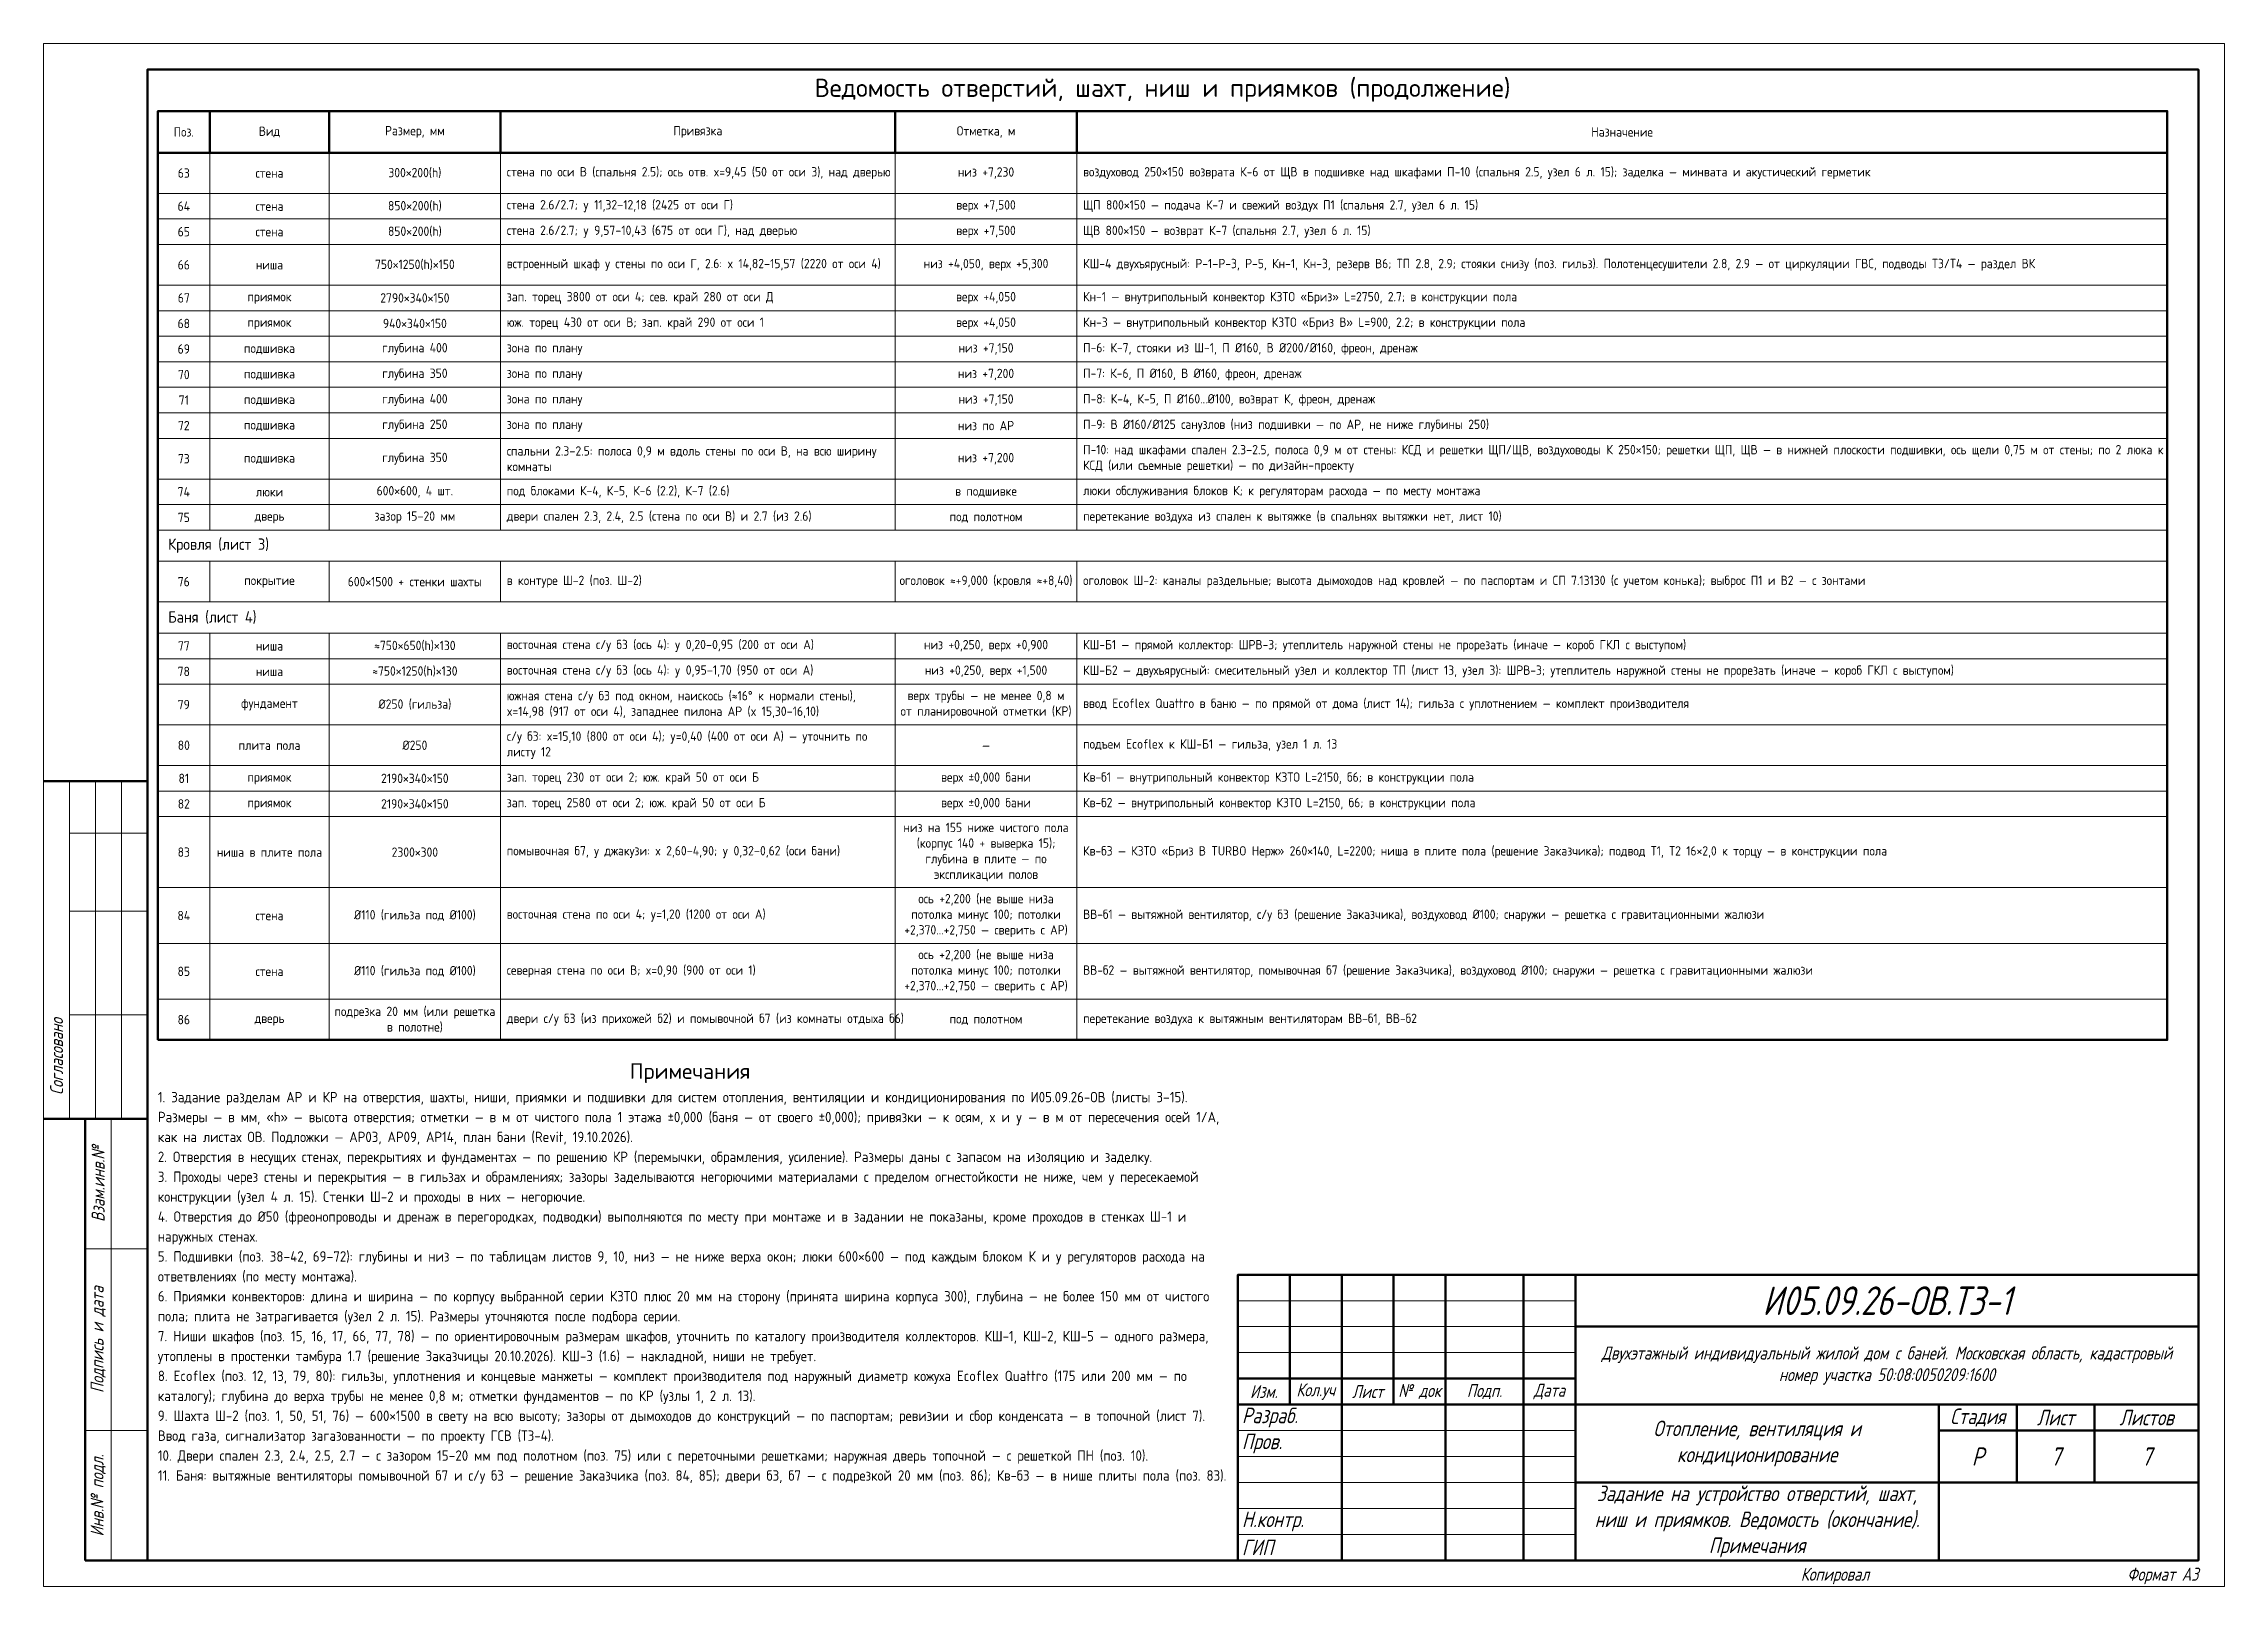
# Paper-space layout 'Лист 7' of a CAD drawing. Header units: millimetres. Extents: x 0 to 420, y 0 to 297.
import ezdxf
from ezdxf.enums import TextEntityAlignment as Align

# ---------------------------------------------------------------- set-up
doc = ezdxf.new("R2010")
doc.units = ezdxf.units.MM
for name, color, linetype, lineweight in [('Рамка', 7, 'Continuous', 50), ('Таблицы', 7, 'Continuous', 18), ('Текст', 7, 'Continuous', 18), ('Тонкие', 8, 'Continuous', 13)]:
    doc.layers.add(name, color=color, linetype=linetype, lineweight=lineweight)
doc.styles.add('GOST', font='isocpeur.ttf', dxfattribs={"width": 0.9})
doc.styles.add('GOST_I', font='isocpeur.ttf', dxfattribs={"width": 0.8})

psp = doc.layouts.new('Лист 7')

# ---------------------------------------------------------------- texts
at = {"layer": 'Текст', "style": 'GOST'}
for s, height, p in [('Ведомость отверстий, шахт, ниш и приямков (продолжение)', 3.5, (215.5, 288.5)), ('Примечания', 3, (124.5, 99.192))]:
    psp.add_text(s, height=height, dxfattribs=at).set_placement(p, align=Align.MIDDLE_CENTER)
at = {"layer": 'Текст'}
for s, insert, char_height, width, attachment_point, style in [('Поз.', (27, 280), 1.8, 8, 5, 'GOST'), ('Вид', (43.5, 280), 1.8, 21, 5, 'GOST'), ('Размер, мм', (71.5, 280), 1.8, 31, 5, 'GOST'), ('Привязка', (126, 280), 1.8, 74, 5, 'GOST'), ('Отметка, м', (181.5, 280), 1.8, 33, 5, 'GOST'), ('Назначение', (304, 280), 1.8, 208, 5, 'GOST'), ('300×200(h)', (71.5, 272.084), 1.8, 31, 5, 'GOST'), ('стена по оси В (спальня 2.5); ось отв. x=9,45 (50 от оси 3), над дверью', (89.2, 272.084), 1.8, 73.6, 4, 'GOST'), ('низ +7,230', (181.5, 272.084), 1.8, 33, 5, 'GOST'), ('воздуховод 250×150 возврата К-6 от ЩВ в подшивке над шкафами П-10 (спальня 2.5, узел 6 л. 15); заделка — минвата и акустический герметик', (200.2, 272.084), 1.8, 207.6, 4, 'GOST'), ('63', (27, 272.084), 1.8, 8, 5, 'GOST'), ('стена', (43.5, 272.084), 1.8, 21, 5, 'GOST'), ('64', (27, 265.71), 1.8, 8, 5, 'GOST'), ('стена', (43.5, 265.71), 1.8, 21, 5, 'GOST'), ('850×200(h)', (71.5, 265.71), 1.8, 31, 5, 'GOST'), ('стена 2.6/2.7; y 11,32–12,18 (2425 от оси Г)', (89.2, 265.71), 1.8, 73.6, 4, 'GOST'), ('верх +7,500', (181.5, 265.71), 1.8, 33, 5, 'GOST'), ('ЩП 800×150 — подача К-7 и свежий воздух П1 (спальня 2.7, узел 6 л. 15)', (200.2, 265.71), 1.8, 207.6, 4, 'GOST'), ('65', (27, 260.794), 1.8, 8, 5, 'GOST'), ('стена', (43.5, 260.794), 1.8, 21, 5, 'GOST'), ('850×200(h)', (71.5, 260.794), 1.8, 31, 5, 'GOST'), ('стена 2.6/2.7; y 9,57–10,43 (675 от оси Г), над дверью', (89.2, 260.794), 1.8, 73.6, 4, 'GOST'), ('верх +7,500', (181.5, 260.794), 1.8, 33, 5, 'GOST'), ('ЩВ 800×150 — возврат К-7 (спальня 2.7, узел 6 л. 15)', (200.2, 260.794), 1.8, 207.6, 4, 'GOST'), ('66', (27, 254.42), 1.8, 8, 5, 'GOST'), ('ниша', (43.5, 254.42), 1.8, 21, 5, 'GOST'), ('750×1250(h)×150', (71.5, 254.42), 1.8, 31, 5, 'GOST'), ('встроенный шкаф у стены по оси Г, 2.6: x 14,82–15,57 (2220 от оси 4)', (89.2, 254.42), 1.8, 73.6, 4, 'GOST'), ('низ +4,050, верх +5,300', (181.5, 254.42), 1.8, 33, 5, 'GOST'), ('КШ-4 двухъярусный: Р-1–Р-3, Р-5, Кн-1, Кн-3, резерв В6; ТП 2.8, 2.9; стояки снизу (поз. гильз). Полотенцесушители 2.8, 2.9 — от циркуляции ГВС, подводы Т3/Т4 — раздел ВК', (200.2, 254.42), 1.8, 207.6, 4, 'GOST'), ('67', (27, 248.046), 1.8, 8, 5, 'GOST'), ('приямок', (43.5, 248.046), 1.8, 21, 5, 'GOST'), ('2790×340×150', (71.5, 248.046), 1.8, 31, 5, 'GOST'), ('зап. торец 3800 от оси 4; сев. край 280 от оси Д', (89.2, 248.046), 1.8, 73.6, 4, 'GOST'), ('верх +4,050', (181.5, 248.046), 1.8, 33, 5, 'GOST'), ('Кн-1 — внутрипольный конвектор КЗТО «Бриз» L=2750, 2.7; в конструкции пола', (200.2, 248.046), 1.8, 207.6, 4, 'GOST'), ('68', (27, 243.13), 1.8, 8, 5, 'GOST'), ('приямок', (43.5, 243.13), 1.8, 21, 5, 'GOST'), ('940×340×150', (71.5, 243.13), 1.8, 31, 5, 'GOST'), ('юж. торец 430 от оси В; зап. край 290 от оси 1', (89.2, 243.13), 1.8, 73.6, 4, 'GOST'), ('верх +4,050', (181.5, 243.13), 1.8, 33, 5, 'GOST'), ('Кн-3 — внутрипольный конвектор КЗТО «Бриз В» L=900, 2.2; в конструкции пола', (200.2, 243.13), 1.8, 207.6, 4, 'GOST'), ('69', (27, 238.214), 1.8, 8, 5, 'GOST'), ('подшивка', (43.5, 238.214), 1.8, 21, 5, 'GOST'), ('глубина 400', (71.5, 238.214), 1.8, 31, 5, 'GOST'), ('зона по плану', (89.2, 238.214), 1.8, 73.6, 4, 'GOST'), ('низ +7,150', (181.5, 238.214), 1.8, 33, 5, 'GOST'), ('П-6: К-7, стояки из Ш-1, П Ø160, В Ø200/Ø160, фреон, дренаж', (200.2, 238.214), 1.8, 207.6, 4, 'GOST'), ('70', (27, 233.298), 1.8, 8, 5, 'GOST'), ('подшивка', (43.5, 233.298), 1.8, 21, 5, 'GOST'), ('глубина 350', (71.5, 233.298), 1.8, 31, 5, 'GOST'), ('зона по плану', (89.2, 233.298), 1.8, 73.6, 4, 'GOST'), ('низ +7,200', (181.5, 233.298), 1.8, 33, 5, 'GOST'), ('П-7: К-6, П Ø160, В Ø160, фреон, дренаж', (200.2, 233.298), 1.8, 207.6, 4, 'GOST'), ('71', (27, 228.382), 1.8, 8, 5, 'GOST'), ('подшивка', (43.5, 228.382), 1.8, 21, 5, 'GOST'), ('глубина 400', (71.5, 228.382), 1.8, 31, 5, 'GOST'), ('зона по плану', (89.2, 228.382), 1.8, 73.6, 4, 'GOST'), ('низ +7,150', (181.5, 228.382), 1.8, 33, 5, 'GOST'), ('П-8: К-4, К-5, П Ø160...Ø100, возврат К, фреон, дренаж', (200.2, 228.382), 1.8, 207.6, 4, 'GOST'), ('72', (27, 223.466), 1.8, 8, 5, 'GOST'), ('подшивка', (43.5, 223.466), 1.8, 21, 5, 'GOST'), ('глубина 250', (71.5, 223.466), 1.8, 31, 5, 'GOST'), ('зона по плану', (89.2, 223.466), 1.8, 73.6, 4, 'GOST'), ('низ по АР', (181.5, 223.466), 1.8, 33, 5, 'GOST'), ('П-9: В Ø160/Ø125 санузлов (низ подшивки — по АР, не ниже глубины 250)', (200.2, 223.466), 1.8, 207.6, 4, 'GOST'), ('спальни 2.3–2.5: полоса 0,9 м вдоль стены по оси В, на всю ширину комнаты', (89.2, 217.092), 1.8, 73.6, 4, 'GOST'), ('П-10: над шкафами спален 2.3–2.5, полоса 0,9 м от стены: КСД и решетки ЩП/ЩВ, воздуховоды К 250×150; решетки ЩП, ЩВ — в нижней плоскости подшивки, ось щели 0,75 м от стены; по 2 люка к КСД (или съемные решетки) — по дизайн-проекту', (200.2, 217.092), 1.8, 207.6, 4, 'GOST'), ('73', (27, 217.092), 1.8, 8, 5, 'GOST'), ('подшивка', (43.5, 217.092), 1.8, 21, 5, 'GOST'), ('глубина 350', (71.5, 217.092), 1.8, 31, 5, 'GOST'), ('низ +7,200', (181.5, 217.092), 1.8, 33, 5, 'GOST'), ('74', (27, 210.718), 1.8, 8, 5, 'GOST'), ('люки', (43.5, 210.718), 1.8, 21, 5, 'GOST'), ('600×600, 4 шт.', (71.5, 210.718), 1.8, 31, 5, 'GOST'), ('под блоками К-4, К-5, К-6 (2.2), К-7 (2.6)', (89.2, 210.718), 1.8, 73.6, 4, 'GOST'), ('в подшивке', (181.5, 210.718), 1.8, 33, 5, 'GOST'), ('люки обслуживания блоков К; к регуляторам расхода — по месту монтажа', (200.2, 210.718), 1.8, 207.6, 4, 'GOST'), ('75', (27, 205.802), 1.8, 8, 5, 'GOST'), ('дверь', (43.5, 205.802), 1.8, 21, 5, 'GOST'), ('зазор 15–20 мм', (71.5, 205.802), 1.8, 31, 5, 'GOST'), ('двери спален 2.3, 2.4, 2.5 (стена по оси В) и 2.7 (из 2.6)', (89.2, 205.802), 1.8, 73.6, 4, 'GOST'), ('под полотном', (181.5, 205.802), 1.8, 33, 5, 'GOST'), ('перетекание воздуха из спален к вытяжке (в спальнях вытяжки нет, лист 10)', (200.2, 205.802), 1.8, 207.6, 4, 'GOST'), ('Кровля (лист 3)', (24, 200.344), 2.2, 383, 4, 'GOST'), ('76', (27, 193.428), 1.8, 8, 5, 'GOST'), ('покрытие', (43.5, 193.428), 1.8, 21, 5, 'GOST'), ('600×1500 + стенки шахты', (71.5, 193.428), 1.8, 31, 5, 'GOST'), ('в контуре Ш-2 (поз. Ш-2)', (89.2, 193.428), 1.8, 73.6, 4, 'GOST'), ('оголовок ≈+9,000 (кровля ≈+8,40)', (181.5, 193.428), 1.8, 33, 5, 'GOST'), ('оголовок Ш-2: каналы раздельные; высота дымоходов над кровлей — по паспортам и СП 7.13130 (с учетом конька); выброс П1 и В2 — с зонтами', (200.2, 193.428), 1.8, 207.6, 4, 'GOST'), ('Баня (лист 4)', (24, 186.512), 2.2, 383, 4, 'GOST'), ('77', (27, 181.054), 1.8, 8, 5, 'GOST'), ('ниша', (43.5, 181.054), 1.8, 21, 5, 'GOST'), ('≈750×650(h)×130', (71.5, 181.054), 1.8, 31, 5, 'GOST'), ('восточная стена с/у б3 (ось 4): y 0,20–0,95 (200 от оси А)', (89.2, 181.054), 1.8, 73.6, 4, 'GOST'), ('низ +0,250, верх +0,900', (181.5, 181.054), 1.8, 33, 5, 'GOST'), ('КШ-Б1 — прямой коллектор: ШРВ-3; утеплитель наружной стены не прорезать (иначе — короб ГКЛ с выступом)', (200.2, 181.054), 1.8, 207.6, 4, 'GOST'), ('78', (27, 176.138), 1.8, 8, 5, 'GOST'), ('ниша', (43.5, 176.138), 1.8, 21, 5, 'GOST'), ('≈750×1250(h)×130', (71.5, 176.138), 1.8, 31, 5, 'GOST'), ('восточная стена с/у б3 (ось 4): y 0,95–1,70 (950 от оси А)', (89.2, 176.138), 1.8, 73.6, 4, 'GOST'), ('низ +0,250, верх +1,500', (181.5, 176.138), 1.8, 33, 5, 'GOST'), ('КШ-Б2 — двухъярусный: смесительный узел и коллектор ТП (лист 13, узел 3): ШРВ-3; утеплитель наружной стены не прорезать (иначе — короб ГКЛ с выступом)', (200.2, 176.138), 1.8, 207.6, 4, 'GOST'), ('южная стена с/у б3 под окном, наискось (≈16° к нормали стены), x=14,98 (917 от оси 4), западнее пилона АР (x 15,30–16,10)', (89.2, 169.764), 1.8, 73.6, 4, 'GOST'), ('верх трубы — не менее 0,8 м от планировочной отметки (КР)', (181.5, 169.764), 1.8, 33, 5, 'GOST'), ('79', (27, 169.764), 1.8, 8, 5, 'GOST'), ('фундамент', (43.5, 169.764), 1.8, 21, 5, 'GOST'), ('Ø250 (гильза)', (71.5, 169.764), 1.8, 31, 5, 'GOST'), ('ввод Ecoflex Quattro в баню — по прямой от дома (лист 14); гильза с уплотнением — комплект производителя', (200.2, 169.764), 1.8, 207.6, 4, 'GOST'), ('с/у б3: x=15,10 (800 от оси 4); y=0,40 (400 от оси А) — уточнить по листу 12', (89.2, 161.932), 1.8, 73.6, 4, 'GOST'), ('80', (27, 161.932), 1.8, 8, 5, 'GOST'), ('плита пола', (43.5, 161.932), 1.8, 21, 5, 'GOST'), ('Ø250', (71.5, 161.932), 1.8, 31, 5, 'GOST'), ('—', (181.5, 161.932), 1.8, 33, 5, 'GOST'), ('подъем Ecoflex к КШ-Б1 — гильза, узел 1 л. 13', (200.2, 161.932), 1.8, 207.6, 4, 'GOST'), ('81', (27, 155.558), 1.8, 8, 5, 'GOST'), ('приямок', (43.5, 155.558), 1.8, 21, 5, 'GOST'), ('2190×340×150', (71.5, 155.558), 1.8, 31, 5, 'GOST'), ('зап. торец 230 от оси 2; юж. край 50 от оси Б', (89.2, 155.558), 1.8, 73.6, 4, 'GOST'), ('верх ±0,000 бани', (181.5, 155.558), 1.8, 33, 5, 'GOST'), ('Кв-б1 — внутрипольный конвектор КЗТО L=2150, б6; в конструкции пола', (200.2, 155.558), 1.8, 207.6, 4, 'GOST'), ('82', (27, 150.642), 1.8, 8, 5, 'GOST'), ('приямок', (43.5, 150.642), 1.8, 21, 5, 'GOST'), ('2190×340×150', (71.5, 150.642), 1.8, 31, 5, 'GOST'), ('зап. торец 2580 от оси 2; юж. край 50 от оси Б', (89.2, 150.642), 1.8, 73.6, 4, 'GOST'), ('верх ±0,000 бани', (181.5, 150.642), 1.8, 33, 5, 'GOST'), ('Кв-б2 — внутрипольный конвектор КЗТО L=2150, б6; в конструкции пола', (200.2, 150.642), 1.8, 207.6, 4, 'GOST'), ('низ на 155 ниже чистого пола (корпус 140 + выверка 15); глубина в плите — по экспликации полов', (181.5, 141.352), 1.8, 33, 5, 'GOST'), ('83', (27, 141.352), 1.8, 8, 5, 'GOST'), ('ниша в плите пола', (43.5, 141.352), 1.8, 21, 5, 'GOST'), ('2300×300', (71.5, 141.352), 1.8, 31, 5, 'GOST'), ('помывочная б7, у джакузи: x 2,60–4,90; y 0,32–0,62 (оси бани)', (89.2, 141.352), 1.8, 73.6, 4, 'GOST'), ('Кв-б3 — КЗТО «Бриз В TURBO Нерж» 260×140, L=2200; ниша в плите пола (решение Заказчика); подвод Т1, Т2 16×2,0 к торцу — в конструкции пола', (200.2, 141.352), 1.8, 207.6, 4, 'GOST'), ('Ø110 (гильза под Ø100)', (71.5, 129.146), 1.8, 31, 5, 'GOST'), ('восточная стена по оси 4; y=1,20 (1200 от оси А)', (89.2, 129.146), 1.8, 73.6, 4, 'GOST'), ('ось +2,200 (не выше низа потолка минус 100; потолки +2,370...+2,750 — сверить с АР)', (181.5, 129.146), 1.8, 33, 5, 'GOST'), ('ВВ-б1 — вытяжной вентилятор, с/у б3 (решение Заказчика), воздуховод Ø100; снаружи — решетка с гравитационными жалюзи', (200.2, 129.146), 1.8, 207.6, 4, 'GOST'), ('84', (27, 129.146), 1.8, 8, 5, 'GOST'), ('стена', (43.5, 129.146), 1.8, 21, 5, 'GOST'), ('ось +2,200 (не выше низа потолка минус 100; потолки +2,370...+2,750 — сверить с АР)', (181.5, 118.398), 1.8, 33, 5, 'GOST'), ('85', (27, 118.398), 1.8, 8, 5, 'GOST'), ('стена', (43.5, 118.398), 1.8, 21, 5, 'GOST'), ('Ø110 (гильза под Ø100)', (71.5, 118.398), 1.8, 31, 5, 'GOST'), ('северная стена по оси В; x=0,90 (900 от оси 1)', (89.2, 118.398), 1.8, 73.6, 4, 'GOST'), ('ВВ-б2 — вытяжной вентилятор, помывочная б7 (решение Заказчика), воздуховод Ø100; снаружи — решетка с гравитационными жалюзи', (200.2, 118.398), 1.8, 207.6, 4, 'GOST'), ('86', (27, 109.108), 1.8, 8, 5, 'GOST'), ('дверь', (43.5, 109.108), 1.8, 21, 5, 'GOST'), ('подрезка 20 мм (или решетка в полотне)', (71.5, 109.108), 1.8, 31, 5, 'GOST'), ('двери с/у б3 (из прихожей б2) и помывочной б7 (из комнаты отдыха б6)', (89.2, 109.108), 1.8, 73.6, 4, 'GOST'), ('под полотном', (181.5, 109.108), 1.8, 33, 5, 'GOST'), ('перетекание воздуха к вытяжным вентиляторам ВВ-б1, ВВ-б2', (200.2, 109.108), 1.8, 207.6, 4, 'GOST'), ('{\\W0.8;\\Q15;Двухэтажный индивидуальный жилой дом с баней. Московская область, кадастровый номер участка 50:08:0050209:1600}', (355, 42.5), 2.5, 116, 5, 'GOST_I'), ('{\\W0.8;\\Q15;Отопление, вентиляция и кондиционирование}', (330, 27.5), 3, 66, 5, 'GOST_I'), ('{\\W0.8;\\Q15;Задание на устройство отверстий, шахт, ниш и приямков. Ведомость (окончание). Примечания}', (330, 12.5), 3, 66, 5, 'GOST_I')]:
    psp.add_mtext(s, dxfattribs=dict(at, insert=insert, char_height=char_height, width=width, attachment_point=attachment_point, style=style))
at = {"layer": 'Текст', "char_height": 2.5, "attachment_point": 5, "rotation": 90, "style": 'GOST_I'}
for s, insert in [('{\\W0.8;\\Q15;Согласовано}', (2.5, 102)), ('{\\W0.8;\\Q15;Взам.инв.№}', (10.5, 77.5)), ('{\\W0.8;\\Q15;Подпись и дата}', (10.5, 47.5)), ('{\\W0.8;\\Q15;Инв.№ подл.}', (10.5, 17.5))]:
    psp.add_mtext(s, dxfattribs=dict(at, insert=insert))
at = {"layer": 'Текст', "insert": (22, 95.192), "char_height": 2, "width": 205, "attachment_point": 1, "line_spacing_factor": 1.15, "style": 'GOST'}
psp.add_mtext('1. Задание разделам АР и КР на отверстия, шахты, ниши, приямки и подшивки для систем отопления, вентиляции и кондиционирования по И05.09.26-ОВ (листы 3–15). Размеры — в мм, «h» — высота отверстия; отметки — в м от чистого пола 1 этажа ±0,000 (баня — от своего ±0,000); привязки — к осям, x и y — в м от пересечения осей 1/А, как на листах ОВ. Подложки — АР03, АР09, АР14, план бани (Revit, 19.10.2026).\\P2. Отверстия в несущих стенах, перекрытиях и фундаментах — по решению КР (перемычки, обрамления, усиление). Размеры даны с запасом на изоляцию и заделку.\\P3. Проходы через стены и перекрытия — в гильзах и обрамлениях; зазоры заделываются негорючими материалами с пределом огнестойкости не ниже, чем у пересекаемой конструкции (узел 4 л. 15). Стенки Ш-2 и проходы в них — негорючие.\\P4. Отверстия до Ø50 (фреонопроводы и дренаж в перегородках, подводки) выполняются по месту при монтаже и в задании не показаны, кроме проходов в стенках Ш-1 и наружных стенах.\\P5. Подшивки (поз. 38–42, 69–72): глубины и низ — по таблицам листов 9, 10, низ — не ниже верха окон; люки 600×600 — под каждым блоком К и у регуляторов расхода на ответвлениях (по месту монтажа).\\P6. Приямки конвекторов: длина и ширина — по корпусу выбранной серии КЗТО плюс 20 мм на сторону (принята ширина корпуса 300), глубина — не более 150 мм от чистого пола; плита не затрагивается (узел 2 л. 15). Размеры уточняются после подбора серии.\\P7. Ниши шкафов (поз. 15, 16, 17, 66, 77, 78) — по ориентировочным размерам шкафов, уточнить по каталогу производителя коллекторов. КШ-1, КШ-2, КШ-5 — одного размера, утоплены в простенки тамбура 1.7 (решение Заказчицы 20.10.2026). КШ-3 (1.6) — накладной, ниши не требует.\\P8. Ecoflex (поз. 12, 13, 79, 80): гильзы, уплотнения и концевые манжеты — комплект производителя под наружный диаметр кожуха Ecoflex Quattro (175 или 200 мм — по каталогу); глубина до верха трубы не менее 0,8 м; отметки фундаментов — по КР (узлы 1, 2 л. 13).\\P9. Шахта Ш-2 (поз. 1, 50, 51, 76) — 600×1500 в свету на всю высоту; зазоры от дымоходов до конструкций — по паспортам; ревизии и сбор конденсата — в топочной (лист 7). Ввод газа, сигнализатор загазованности — по проекту ГСВ (ТЗ-4).\\P10. Двери спален 2.3, 2.4, 2.5, 2.7 — с зазором 15–20 мм под полотном (поз. 75) или с переточными решетками; наружная дверь топочной — с решеткой ПН (поз. 10).\\P11. Баня: вытяжные вентиляторы помывочной б7 и с/у б3 — решение Заказчика (поз. 84, 85); двери б3, б7 — с подрезкой 20 мм (поз. 86); Кв-б3 — в нише плиты пола (поз. 83).', dxfattribs=at)
at = {"layer": 'Текст', "style": 'GOST_I'}
for s, insert, char_height, attachment_point in [('{\\W0.8;\\Q15;И05.09.26-ОВ.ТЗ-1}', (355, 55), 5.5, 5), ('{\\W0.8;\\Q15;Изм.}', (235, 37.5), 2.5, 5), ('{\\W0.8;\\Q15;Кол.уч}', (245, 37.5), 2.5, 5), ('{\\W0.8;\\Q15;Лист}', (255, 37.5), 2.5, 5), ('{\\W0.8;\\Q15;№ док}', (265, 37.5), 2.5, 5), ('{\\W0.8;\\Q15;Подп.}', (277.5, 37.5), 2.5, 5), ('{\\W0.8;\\Q15;Дата}', (290, 37.5), 2.5, 5), ('{\\W0.8;\\Q15;Разраб.}', (230.8, 32.5), 3, 4), ('{\\W0.8;\\Q15;Стадия}', (372.5, 32.5), 3, 5), ('{\\W0.8;\\Q15;Лист}', (387.5, 32.5), 3, 5), ('{\\W0.8;\\Q15;Листов}', (405, 32.5), 3, 5), ('{\\W0.8;\\Q15;Пров.}', (230.8, 27.5), 3, 4), ('{\\W0.8;\\Q15;}', (250.8, 32.5), 3, 4), ('{\\W0.8;\\Q15;}', (285.6, 32.5), 3, 4), ('{\\W0.8;\\Q15;}', (250.8, 27.5), 3, 4), ('{\\W0.8;\\Q15;}', (285.6, 27.5), 3, 4), ('{\\W0.8;\\Q15;Р}', (372.5, 25), 3.5, 5), ('{\\W0.8;\\Q15;7}', (387.5, 25), 3.5, 5), ('{\\W0.8;\\Q15;7}', (405, 25), 3.5, 5), ('{\\W0.8;\\Q15;Н.контр.}', (230.8, 12.5), 3, 4), ('{\\W0.8;\\Q15;ГИП}', (230.8, 7.5), 3, 4), ('{\\W0.8;\\Q15;}', (250.8, 12.5), 3, 4), ('{\\W0.8;\\Q15;}', (285.6, 12.5), 3, 4), ('{\\W0.8;\\Q15;}', (250.8, 7.5), 3, 4), ('{\\W0.8;\\Q15;}', (285.6, 7.5), 3, 4), ('{\\W0.8;\\Q15;Копировал}', (345, 2), 2.5, 5), ('{\\W0.8;\\Q15;Формат А3}', (415, 2), 2.5, 6)]:
    psp.add_mtext(s, dxfattribs=dict(at, insert=insert, char_height=char_height, attachment_point=attachment_point))

# ---------------------------------------------------------------- linework, layer by layer
at = {"layer": 'Рамка', "lineweight": 50}
for points in [[(20, 5), (415, 5), (415, 292), (20, 292)], [(230, 5), (415, 5), (415, 60), (230, 60)]]:
    psp.add_lwpolyline(points, close=True, dxfattribs=at)
at = {"layer": 'Таблицы', "lineweight": 50}
for p, q in [((32, 284), (32, 276)), ((55, 284), (55, 276)), ((88, 284), (88, 276)), ((164, 284), (164, 276)), ((199, 284), (199, 276)), ((22, 276), (409, 276)), ((0, 155), (20, 155)), ((0, 90), (20, 90)), ((8, 5), (8, 90)), ((240, 35), (240, 60)), ((250, 5), (250, 60)), ((260, 35), (260, 60)), ((270, 5), (270, 60)), ((285, 5), (285, 60)), ((295, 5), (295, 60)), ((295, 50), (415, 50)), ((230, 40), (295, 40)), ((230, 35), (415, 35)), ((365, 5), (365, 35)), ((380, 20), (380, 35)), ((395, 20), (395, 35)), ((365, 30), (415, 30)), ((295, 20), (415, 20)), ((8, 5), (20, 5))]:
    psp.add_line(p, q, dxfattribs=at)
at = {"layer": 'Таблицы'}
for p, q in [((32, 276), (32, 268.168)), ((55, 276), (55, 268.168)), ((88, 276), (88, 268.168)), ((164, 276), (164, 268.168)), ((199, 276), (199, 268.168)), ((22, 268.168), (409, 268.168)), ((32, 268.168), (32, 263.252)), ((55, 268.168), (55, 263.252)), ((88, 268.168), (88, 263.252)), ((164, 268.168), (164, 263.252)), ((199, 268.168), (199, 263.252)), ((22, 263.252), (409, 263.252)), ((32, 263.252), (32, 258.336)), ((55, 263.252), (55, 258.336)), ((88, 263.252), (88, 258.336)), ((164, 263.252), (164, 258.336)), ((199, 263.252), (199, 258.336)), ((22, 258.336), (409, 258.336)), ((32, 258.336), (32, 250.504)), ((55, 258.336), (55, 250.504)), ((88, 258.336), (88, 250.504)), ((164, 258.336), (164, 250.504)), ((199, 258.336), (199, 250.504)), ((22, 250.504), (409, 250.504)), ((32, 250.504), (32, 245.588)), ((55, 250.504), (55, 245.588)), ((88, 250.504), (88, 245.588)), ((164, 250.504), (164, 245.588)), ((199, 250.504), (199, 245.588)), ((22, 245.588), (409, 245.588)), ((32, 245.588), (32, 240.672)), ((55, 245.588), (55, 240.672)), ((88, 245.588), (88, 240.672)), ((164, 245.588), (164, 240.672)), ((199, 245.588), (199, 240.672)), ((22, 240.672), (409, 240.672)), ((32, 240.672), (32, 235.756)), ((55, 240.672), (55, 235.756)), ((88, 240.672), (88, 235.756)), ((164, 240.672), (164, 235.756)), ((199, 240.672), (199, 235.756)), ((22, 235.756), (409, 235.756)), ((32, 235.756), (32, 230.84)), ((55, 235.756), (55, 230.84)), ((88, 235.756), (88, 230.84)), ((164, 235.756), (164, 230.84)), ((199, 235.756), (199, 230.84)), ((22, 230.84), (409, 230.84)), ((32, 230.84), (32, 225.924)), ((55, 230.84), (55, 225.924)), ((88, 230.84), (88, 225.924)), ((164, 230.84), (164, 225.924)), ((199, 230.84), (199, 225.924)), ((22, 225.924), (409, 225.924)), ((32, 225.924), (32, 221.008)), ((55, 225.924), (55, 221.008)), ((88, 225.924), (88, 221.008)), ((164, 225.924), (164, 221.008)), ((199, 225.924), (199, 221.008)), ((22, 221.008), (409, 221.008)), ((32, 221.008), (32, 213.176)), ((55, 221.008), (55, 213.176)), ((88, 221.008), (88, 213.176)), ((164, 221.008), (164, 213.176)), ((199, 221.008), (199, 213.176)), ((22, 213.176), (409, 213.176)), ((32, 213.176), (32, 208.26)), ((55, 213.176), (55, 208.26)), ((88, 213.176), (88, 208.26)), ((164, 213.176), (164, 208.26)), ((199, 213.176), (199, 208.26)), ((22, 208.26), (409, 208.26)), ((32, 208.26), (32, 203.344)), ((55, 208.26), (55, 203.344)), ((88, 208.26), (88, 203.344)), ((164, 208.26), (164, 203.344)), ((199, 208.26), (199, 203.344)), ((22, 203.344), (409, 203.344)), ((22, 197.344), (409, 197.344)), ((32, 197.344), (32, 189.512)), ((55, 197.344), (55, 189.512)), ((88, 197.344), (88, 189.512)), ((164, 197.344), (164, 189.512)), ((199, 197.344), (199, 189.512)), ((22, 189.512), (409, 189.512)), ((22, 183.512), (409, 183.512)), ((32, 183.512), (32, 178.596)), ((55, 183.512), (55, 178.596)), ((88, 183.512), (88, 178.596)), ((164, 183.512), (164, 178.596)), ((199, 183.512), (199, 178.596)), ((22, 178.596), (409, 178.596)), ((32, 178.596), (32, 173.68)), ((55, 178.596), (55, 173.68)), ((88, 178.596), (88, 173.68)), ((164, 178.596), (164, 173.68)), ((199, 178.596), (199, 173.68)), ((22, 173.68), (409, 173.68)), ((32, 173.68), (32, 165.848)), ((55, 173.68), (55, 165.848)), ((88, 173.68), (88, 165.848)), ((164, 173.68), (164, 165.848)), ((199, 173.68), (199, 165.848)), ((22, 165.848), (409, 165.848)), ((32, 165.848), (32, 158.016)), ((55, 165.848), (55, 158.016)), ((88, 165.848), (88, 158.016)), ((164, 165.848), (164, 158.016)), ((199, 165.848), (199, 158.016)), ((22, 158.016), (409, 158.016)), ((32, 158.016), (32, 153.1)), ((55, 158.016), (55, 153.1)), ((88, 158.016), (88, 153.1)), ((164, 158.016), (164, 153.1)), ((199, 158.016), (199, 153.1)), ((5, 90), (5, 155)), ((10, 90), (10, 155)), ((15, 90), (15, 155)), ((22, 153.1), (409, 153.1)), ((32, 153.1), (32, 148.184)), ((55, 153.1), (55, 148.184)), ((88, 153.1), (88, 148.184)), ((164, 153.1), (164, 148.184)), ((199, 153.1), (199, 148.184)), ((22, 148.184), (409, 148.184)), ((32, 148.184), (32, 134.52)), ((55, 148.184), (55, 134.52)), ((88, 148.184), (88, 134.52)), ((164, 148.184), (164, 134.52)), ((199, 148.184), (199, 134.52)), ((5, 145), (20, 145)), ((22, 134.52), (409, 134.52)), ((32, 134.52), (32, 123.772)), ((55, 134.52), (55, 123.772)), ((88, 134.52), (88, 123.772)), ((164, 134.52), (164, 123.772)), ((199, 134.52), (199, 123.772)), ((5, 130), (20, 130)), ((22, 123.772), (409, 123.772)), ((32, 123.772), (32, 113.024)), ((55, 123.772), (55, 113.024)), ((88, 123.772), (88, 113.024)), ((164, 123.772), (164, 113.024)), ((199, 123.772), (199, 113.024)), ((5, 110), (20, 110)), ((22, 113.024), (409, 113.024)), ((32, 113.024), (32, 105.192)), ((55, 113.024), (55, 105.192)), ((88, 113.024), (88, 105.192)), ((164, 113.024), (164, 105.192)), ((199, 113.024), (199, 105.192)), ((22, 105.192), (409, 105.192)), ((13, 5), (13, 90)), ((8, 65), (20, 65)), ((8, 30), (20, 30))]:
    psp.add_line(p, q, dxfattribs=at)
at = {"layer": 'Таблицы', "lineweight": 18}
for p, q in [((230, 55), (295, 55)), ((230, 50), (295, 50)), ((230, 45), (295, 45)), ((230, 30), (295, 30)), ((230, 25), (295, 25)), ((230, 20), (295, 20)), ((230, 15), (295, 15)), ((230, 10), (295, 10))]:
    psp.add_line(p, q, dxfattribs=at)
at = {"layer": 'Таблицы', "lineweight": 50}
psp.add_lwpolyline([(22, 105.192), (409, 105.192), (409, 284), (22, 284)], close=True, dxfattribs=at)
at = {"layer": 'Тонкие'}
psp.add_lwpolyline([(0, 0), (420, 0), (420, 297), (0, 297)], close=True, dxfattribs=at)

psp.set_redraw_order([(e.dxf.handle, doc.entitydb.next_handle()) for e in psp.query("TEXT MTEXT ATTDEF DIMENSION ARC_DIMENSION")])  # texts and dimensions are drawn at this point

doc.saveas('drawing.dxf')
